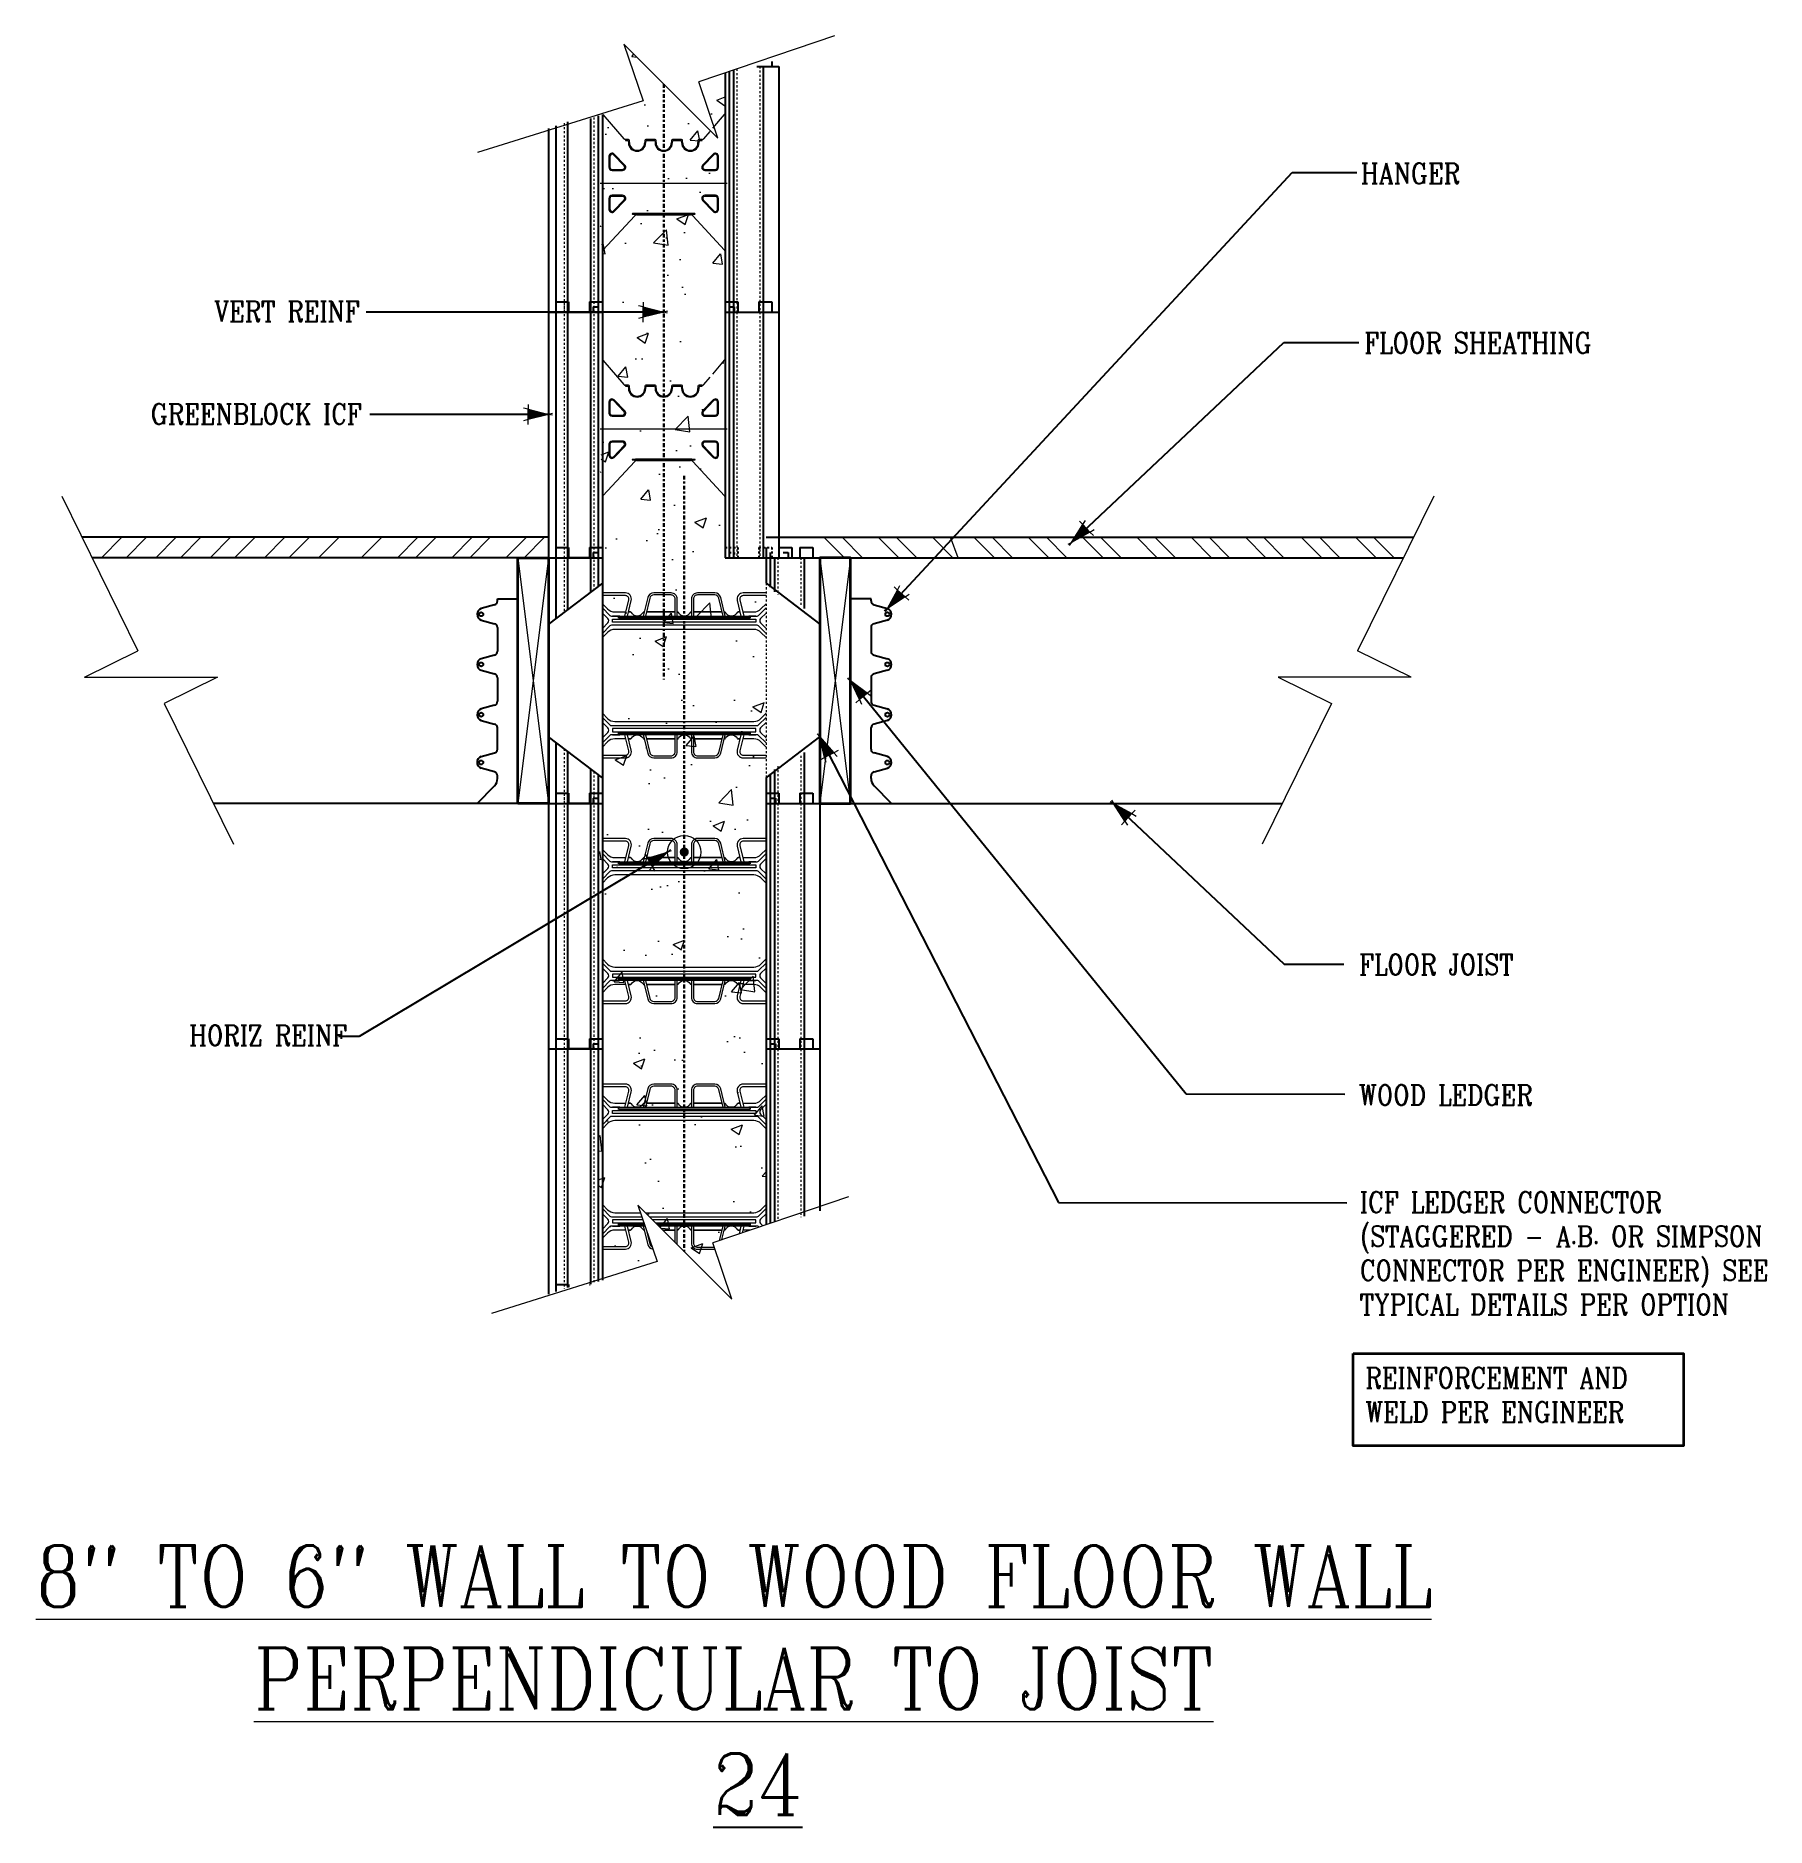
# Model space of a CAD drawing. Header units: inches. Extents: x -184 to -99.5, y 251.3 to 338.8.
import ezdxf

# ---------------------------------------------------------------- set-up
doc = ezdxf.new("R2010")
doc.units = ezdxf.units.IN
doc.header["$MEASUREMENT"] = 0
for name, pattern in [('CENTER', [2, 1.25, -0.25, 0.25, -0.25]), ('DASHED2', [0.375, 0.25, -0.125]), ('HIDDEN', [0.375, 0.25, -0.125])]:
    doc.linetypes.add(name, pattern=pattern)
doc.layers.get('Defpoints').update_dxf_attribs({"color": 252})
for name, color, linetype, lineweight in [('A2 Hatch', 8, 'Continuous', 9), ('A4 medium', 7, 'Continuous', 35), ('DETAILS', 7, 'Continuous', 13), ('DIM', 3, 'Continuous', 13), ('REBAR', 2, 'CENTER', 30)]:
    doc.layers.add(name, color=color, linetype=linetype, lineweight=lineweight)
doc.styles.add('ARCTEXT', font='arctext.shx', dxfattribs={"width": 0.85})
doc.styles.add('RomanC', font='romanc.shx', dxfattribs={"width": 0.85, "height": 5})
doc.dimstyles.new('ARCTEXT1-4', dxfattribs={"dimtxt": 4, "dimasz": 2, "dimexe": 2, "dimexo": 2, "dimgap": 2, "dimtad": 1, "dimdec": 4, "dimzin": 3, "dimdsep": 46, "dimlunit": 4, "dimtxsty": 'ARCTEXT', "dimblk": 'ARCHTICK', "dimcen": 2, "dimaunit": 1, "dimadec": 0, "dimazin": 0, "dimtfac": 1, "dimtdec": 4, "dimtmove": 2, "dimatfit": 3, "dimldrblk": 'arrow', "dimfxl": 0, "dimtolj": 1, "dimtzin": 0, "dimarcsym": 0})

msp = doc.modelspace()

# ---------------------------------------------------------------- texts
at = {"layer": 'Defpoints', "insert": (-148.719, 254.884), "char_height": 3, "width": 90.08, "attachment_point": 2, "style": 'RomanC'}
msp.add_mtext('{\\L24}\\P            ', dxfattribs=at)
at = {"layer": 'DIM', "color": 3, "char_height": 1, "style": 'RomanC'}
for s, insert, width, attachment_point in [('HANGER', (-119.255, 332.581), 22.68955, 1), ('VERT REINF ', (-168.174, 325.847), 22.68955, 3), ('FLOOR SHEATHING ', (-119.089, 324.306), 22.68955, 1), ('GREENBLOCK ICF ', (-168.07, 320.828), 22.68955, 3), ('FLOOR JOIST ', (-119.342, 293.929), 22.68955, 1), ('HORIZ REINF ', (-168.786, 290.47), 22.68955, 3), ('WOOD LEDGER', (-119.349, 287.559), 22.68955, 1), ('ICF LEDGER CONNECTOR\\P(STAGGERED - A.B. OR SIMPSON CONNECTOR PER ENGINEER) SEE TYPICAL DETAILS PER OPTION', (-119.305, 282.322), 22.68955, 1), ('REINFORCEMENT AND WELD PER ENGINEER', (-119.038, 273.737), 15.71499, 1)]:
    msp.add_mtext(s, dxfattribs=dict(at, insert=insert, width=width, attachment_point=attachment_point))
at = {"layer": 'DIM', "insert": (-149.894, 265.05), "char_height": 3, "width": 90.08, "attachment_point": 2, "style": 'RomanC'}
msp.add_mtext('{\\L8" TO 6" WALL TO WOOD FLOOR WALL PERPENDICULAR TO JOIST}', dxfattribs=at)

# ---------------------------------------------------------------- blocks, each defined once
blk = doc.blocks.new('_ArchTick')
at = {"color": 0, "linetype": 'ByBlock', "const_width": 0.15}
blk.add_lwpolyline([(-0.5, -0.5), (0.5, 0.5)], dxfattribs=at)
blk = doc.blocks.new('arrow')
at = {"layer": 'DIM'}
blk.add_hatch(color=253, dxfattribs=at).paths.add_polyline_path([(-2, 0.5), (-2, -0.5), (0, 0)])
at = {"layer": 'DIM', "lineweight": 9}
for points in [[(-2, 0.98), (-2, 0.5), (-2.47, 0.62)], [(0.37, 0.09), (0, 0)], [(0.37, -0.09), (0, 0)], [(-2, -0.98), (-2, -0.5), (-2.47, -0.62)]]:
    blk.add_lwpolyline(points, dxfattribs=at)
at = {"layer": 'DIM', "lineweight": 15}
blk.add_lwpolyline([(0, 0), (-2, -0.5), (-2, 0.5), (0, 0)], dxfattribs=at)

# ---------------------------------------------------------------- hatches: boundary and pattern name
at = {"layer": 'A2 Hatch', "ltscale": 0.15}
h = msp.add_hatch(dxfattribs=at)
h.set_pattern_fill('AR-CONC', color=256, scale=0.8, style=0)
h.set_pattern_definition([(50, (-3238.1794, 751.718), (5.7380815, -0.502017), [0.6, -6.6]), (355, (-3238.1794, 751.718), (-1.110011, 6.017537), [0.48, -5.28]), (100.45145, (-3237.701, 751.6764), (4.628071, 5.51552), [0.509922, -5.609137]), (46.1842, (-3238.1794, 753.318), (8.537928, -1.324152), [0.9, -9.9]), (96.63564, (-3237.468, 753.208), (7.477296, 7.792949), [0.764882, -8.413704]), (351.1842, (-3238.179, 753.318), (7.477296, 7.79295), [0.72, -7.92]), (21, (-3237.3794, 752.918), (4.7752564, -3.220951), [0.6, -6.6]), (326, (-3237.3794, 752.918), (1.946523, 5.8012), [0.48, -5.28]), (71.45144, (-3236.9815, 752.65), (6.721779, 2.580249), [0.509922, -5.609137]), (37.5, (-3238.1794, 751.7182), (0.0972788, 2.6631508), [0, -5.216, 0, -5.36, 0, -5.3]), (7.5, (-3238.1794, 751.7182), (2.1045563, 3.1552937), [0, -3.056, 0, -5.096, 0, -2.02]), (327.5, (-3239.9634, 751.7182), (4.2705795, -0.180439), [0, -2, 0, -6.24, 0, -8.28]), (317.5, (-3240.7634, 751.718), (4.6654894, 0.80084), [0, -2.6, 0, -4.144, 0, -5.88])])
h.paths.add_polyline_path([(-154.324, 335.631), (-156.31, 334.958), (-156.51, 277.942), (-153.64, 278.915), (-154.576, 281.675), (-149.98, 277.079), (-150.916, 279.839), (-148.31, 280.723), (-148.314, 313.305), (-150.314, 313.305), (-150.314, 336.991), (-151.6, 336.555), (-150.664, 333.795), (-155.26, 338.391)])
h = msp.add_hatch(color=256, dxfattribs=at)
edge = h.paths.add_edge_path()
edge.add_arc((-152.31, 298.924), 0.224, 0, 360)

# ---------------------------------------------------------------- linework, layer by layer
at = {"color": 1}
for p, q in [((-150.314, 336.991), (-150.314, 325.305)), ((-150.114, 337.059), (-150.114, 325.305)), ((-149.899, 337.132), (-149.899, 325.305)), ((-148.765, 337.305), (-147.689, 337.305)), ((-148.664, 337.339), (-148.664, 337.305)), ((-148.454, 337.305), (-148.454, 325.305)), ((-148.039, 337.551), (-148.039, 337.305)), ((-147.689, 337.305), (-147.689, 325.305)), ((-158.585, 334.398), (-158.585, 325.305)), ((-158.01, 334.593), (-158.01, 325.305)), ((-156.885, 334.763), (-156.885, 325.305)), ((-156.51, 334.89), (-156.51, 325.305)), ((-156.31, 334.958), (-156.31, 325.305)), ((-158.935, 334.279), (-158.935, 325.305)), ((-158.585, 325.805), (-157.96, 325.805)), ((-158.585, 325.805), (-158.585, 313.305)), ((-158.01, 325.805), (-158.01, 313.305)), ((-157.96, 325.805), (-157.96, 325.305)), ((-156.935, 325.805), (-156.935, 325.305)), ((-156.935, 325.805), (-156.31, 325.805)), ((-156.885, 325.805), (-156.885, 313.305)), ((-156.31, 325.805), (-156.31, 325.305)), ((-156.31, 325.805), (-156.31, 313.305)), ((-150.314, 325.805), (-150.314, 325.305)), ((-150.314, 325.805), (-150.314, 313.305)), ((-150.314, 325.805), (-149.689, 325.805)), ((-149.689, 325.805), (-149.689, 325.305)), ((-148.664, 325.805), (-148.664, 325.305)), ((-148.664, 325.805), (-148.039, 325.805)), ((-148.039, 325.805), (-148.039, 325.305)), ((-158.935, 325.305), (-156.31, 325.305)), ((-158.935, 325.305), (-158.935, 313.305)), ((-158.935, 325.305), (-156.76, 325.305)), ((-156.885, 325.305), (-158.01, 325.305)), ((-156.76, 325.555), (-156.76, 325.305)), ((-156.76, 325.555), (-156.51, 325.555)), ((-156.51, 325.555), (-156.51, 313.305)), ((-156.51, 325.305), (-156.31, 325.305)), ((-150.314, 325.305), (-147.689, 325.305)), ((-150.314, 325.305), (-150.114, 325.305)), ((-150.114, 325.555), (-150.114, 313.305)), ((-150.114, 325.555), (-149.864, 325.555)), ((-149.899, 325.305), (-147.689, 325.305)), ((-149.899, 325.305), (-149.899, 313.305)), ((-149.864, 325.555), (-149.864, 325.305)), ((-148.454, 325.305), (-148.454, 313.305)), ((-147.689, 325.305), (-147.689, 313.305)), ((-158.585, 313.805), (-157.96, 313.805)), ((-158.585, 313.805), (-158.585, 310.326)), ((-158.01, 313.805), (-158.01, 310.764)), ((-157.96, 313.805), (-157.96, 313.305)), ((-156.935, 313.805), (-156.935, 313.305)), ((-156.935, 313.805), (-156.31, 313.805)), ((-156.885, 313.805), (-156.885, 311.621)), ((-156.76, 313.555), (-156.76, 313.305)), ((-156.76, 313.555), (-156.51, 313.555)), ((-156.51, 313.555), (-156.51, 311.907)), ((-156.31, 313.805), (-156.31, 301.305)), ((-156.31, 313.805), (-156.31, 313.305)), ((-150.314, 313.805), (-150.314, 313.305)), ((-148.31, 313.805), (-148.31, 312.059)), ((-148.11, 313.555), (-148.11, 311.859)), ((-147.685, 313.805), (-147.06, 313.805)), ((-147.485, 313.555), (-147.235, 313.555)), ((-147.235, 313.555), (-147.235, 313.305)), ((-147.06, 313.805), (-147.06, 313.305)), ((-146.66, 313.805), (-146.66, 313.305)), ((-146.66, 313.805), (-146.035, 313.805)), ((-146.035, 313.805), (-146.035, 313.305)), ((-158.935, 313.305), (-158.935, 301.305)), ((-158.935, 313.305), (-156.76, 313.305)), ((-158.935, 313.305), (-156.31, 313.305)), ((-156.885, 313.305), (-158.01, 313.305)), ((-156.51, 313.305), (-156.31, 313.305)), ((-150.314, 313.305), (-147.689, 313.305)), ((-147.895, 313.305), (-145.685, 313.305)), ((-147.895, 313.305), (-147.895, 311.644)), ((-147.685, 313.305), (-147.485, 313.305)), ((-146.45, 313.305), (-146.45, 310.824)), ((-145.685, 313.305), (-145.685, 301.305)), ((-156.31, 312.059), (-158.935, 310.059)), ((-148.31, 312.059), (-145.685, 310.059)), ((-156.31, 302.55), (-158.935, 304.55)), ((-158.585, 304.284), (-158.585, 301.305)), ((-158.01, 303.845), (-158.01, 301.305)), ((-148.31, 302.55), (-145.685, 304.55)), ((-146.45, 303.785), (-146.45, 301.305)), ((-156.885, 302.988), (-156.885, 301.305)), ((-147.895, 302.965), (-147.895, 301.305)), ((-156.51, 302.703), (-156.51, 301.305)), ((-148.31, 302.55), (-148.31, 301.305)), ((-148.11, 302.75), (-148.11, 301.305)), ((-158.935, 301.305), (-156.31, 301.305)), ((-158.935, 301.305), (-158.935, 289.305)), ((-158.935, 301.305), (-156.76, 301.305)), ((-158.585, 301.805), (-157.96, 301.805)), ((-158.585, 301.805), (-158.585, 289.305)), ((-158.01, 301.805), (-158.01, 289.305)), ((-156.885, 301.305), (-158.01, 301.305)), ((-157.96, 301.805), (-157.96, 301.305)), ((-156.935, 301.805), (-156.935, 301.305)), ((-156.935, 301.805), (-156.31, 301.805)), ((-156.885, 301.805), (-156.885, 289.305)), ((-156.76, 301.555), (-156.76, 301.305)), ((-156.76, 301.555), (-156.51, 301.555)), ((-156.51, 301.555), (-156.51, 289.305)), ((-156.51, 301.305), (-156.31, 301.305)), ((-156.31, 301.805), (-156.31, 289.305)), ((-148.31, 301.805), (-148.31, 289.305)), ((-148.31, 301.805), (-147.685, 301.805)), ((-148.31, 301.305), (-145.685, 301.305)), ((-148.31, 301.305), (-148.11, 301.305)), ((-148.11, 301.555), (-148.11, 289.305)), ((-148.11, 301.555), (-147.86, 301.555)), ((-147.895, 301.305), (-145.685, 301.305)), ((-147.895, 301.305), (-147.895, 289.305)), ((-147.86, 301.555), (-147.86, 301.305)), ((-147.685, 301.805), (-147.685, 301.305)), ((-146.66, 301.805), (-146.66, 301.305)), ((-146.66, 301.805), (-146.035, 301.805)), ((-146.45, 301.305), (-146.45, 289.305)), ((-146.035, 301.805), (-146.035, 301.305)), ((-145.685, 301.305), (-145.685, 289.305)), ((-158.585, 289.805), (-157.96, 289.805)), ((-158.585, 289.805), (-158.585, 277.45)), ((-158.01, 289.805), (-158.01, 277.645)), ((-157.96, 289.805), (-157.96, 289.305)), ((-156.935, 289.805), (-156.935, 289.305)), ((-156.935, 289.805), (-156.31, 289.805)), ((-156.885, 289.805), (-156.885, 277.815)), ((-156.31, 289.805), (-156.31, 278.01)), ((-148.31, 289.805), (-148.31, 280.723)), ((-148.31, 289.805), (-147.685, 289.805)), ((-147.685, 289.805), (-147.685, 289.305)), ((-146.66, 289.805), (-146.66, 289.305)), ((-146.66, 289.805), (-146.035, 289.805)), ((-146.035, 289.805), (-146.035, 289.305)), ((-158.935, 289.305), (-156.31, 289.305)), ((-158.935, 289.305), (-158.935, 277.331)), ((-158.935, 289.305), (-156.76, 289.305)), ((-156.885, 289.305), (-158.01, 289.305)), ((-156.76, 289.555), (-156.76, 289.305)), ((-156.76, 289.555), (-156.51, 289.555)), ((-156.51, 289.555), (-156.51, 277.942)), ((-156.51, 289.305), (-156.31, 289.305)), ((-148.31, 289.305), (-145.685, 289.305)), ((-148.31, 289.305), (-148.11, 289.305)), ((-148.11, 289.555), (-148.11, 280.791)), ((-148.11, 289.555), (-147.86, 289.555)), ((-147.895, 289.305), (-145.685, 289.305)), ((-147.895, 289.305), (-147.895, 280.864)), ((-147.86, 289.555), (-147.86, 289.305)), ((-146.45, 289.305), (-146.45, 281.142)), ((-145.685, 289.305), (-145.685, 281.401)), ((-158.585, 277.805), (-157.96, 277.805)), ((-157.96, 277.805), (-157.96, 277.662)), ((-156.935, 277.805), (-156.935, 277.798)), ((-156.935, 277.805), (-156.914, 277.805))]:
    msp.add_line(p, q, dxfattribs=at)
at = {"color": 1, "linetype": 'HIDDEN', "ltscale": 0.02}
for p, q in [((-158.585, 325.805), (-157.96, 325.805)), ((-158.585, 325.805), (-158.585, 325.305)), ((-157.96, 325.805), (-157.96, 325.305)), ((-156.935, 325.805), (-156.935, 325.305)), ((-156.935, 325.805), (-156.31, 325.805)), ((-150.314, 325.805), (-149.689, 325.805)), ((-149.689, 325.805), (-149.689, 325.305)), ((-148.664, 325.805), (-148.664, 325.305)), ((-148.664, 325.805), (-148.039, 325.805)), ((-148.039, 325.805), (-148.039, 325.305)), ((-150.114, 325.555), (-150.114, 325.305)), ((-150.114, 325.555), (-149.864, 325.555)), ((-149.864, 325.555), (-149.864, 325.305)), ((-158.585, 313.805), (-157.96, 313.805)), ((-158.585, 313.805), (-158.585, 313.305)), ((-157.96, 313.805), (-157.96, 313.305)), ((-156.935, 313.805), (-156.935, 313.305)), ((-156.935, 313.805), (-156.31, 313.805)), ((-150.314, 313.805), (-149.689, 313.805)), ((-150.114, 313.555), (-150.114, 313.305)), ((-150.114, 313.555), (-149.864, 313.555)), ((-149.864, 313.555), (-149.864, 313.305)), ((-149.689, 313.805), (-149.689, 313.305)), ((-148.664, 313.805), (-148.664, 313.305)), ((-148.664, 313.805), (-148.039, 313.805)), ((-148.039, 313.805), (-148.039, 313.305)), ((-158.585, 301.805), (-157.96, 301.805)), ((-157.96, 301.805), (-157.96, 301.305)), ((-156.935, 301.805), (-156.935, 301.305)), ((-156.935, 301.805), (-156.31, 301.805)), ((-148.31, 301.805), (-147.685, 301.805)), ((-147.685, 301.805), (-147.685, 301.305)), ((-146.66, 301.805), (-146.66, 301.305)), ((-146.66, 301.805), (-146.035, 301.805)), ((-146.035, 301.805), (-146.035, 301.305)), ((-158.585, 289.805), (-157.96, 289.805)), ((-157.96, 289.805), (-157.96, 289.305)), ((-156.935, 289.805), (-156.935, 289.305)), ((-156.935, 289.805), (-156.31, 289.805)), ((-148.31, 289.805), (-147.685, 289.805)), ((-147.685, 289.805), (-147.685, 289.305)), ((-146.66, 289.805), (-146.66, 289.305)), ((-146.66, 289.805), (-146.035, 289.805)), ((-146.035, 289.805), (-146.035, 289.305)), ((-158.585, 277.805), (-157.96, 277.805)), ((-157.96, 277.805), (-157.96, 277.662)), ((-156.935, 277.805), (-156.935, 277.798)), ((-156.935, 277.805), (-156.914, 277.805))]:
    msp.add_line(p, q, dxfattribs=at)
at = {"ltscale": 0.15}
for p, q in [((-157.96, 325.305), (-156.935, 325.305)), ((-158.935, 314.305), (-181.735, 314.305)), ((-148.314, 314.305), (-116.675, 314.305)), ((-158.935, 313.305), (-181.241, 313.305)), ((-157.96, 313.305), (-156.935, 313.305)), ((-145.685, 313.305), (-117.168, 313.305)), ((-161.582, 311.002), (-162.237, 310.824)), ((-161.582, 311.002), (-162.237, 310.824)), ((-161.434, 311.195), (-161.434, 311.295)), ((-161.434, 311.295), (-160.435, 311.295)), ((-143.186, 311.295), (-144.185, 311.295)), ((-143.186, 311.195), (-143.186, 311.295)), ((-143.039, 311.002), (-142.384, 310.824)), ((-143.039, 311.002), (-142.384, 310.824)), ((-162.237, 310.26), (-161.582, 310.082)), ((-162.237, 310.26), (-161.582, 310.082)), ((-161.434, 309.889), (-161.434, 308.742)), ((-143.186, 309.889), (-143.186, 308.742)), ((-142.384, 310.26), (-143.039, 310.082)), ((-142.384, 310.26), (-143.039, 310.082)), ((-161.582, 308.549), (-162.237, 308.371)), ((-161.582, 308.549), (-162.237, 308.371)), ((-143.039, 308.549), (-142.384, 308.371)), ((-143.039, 308.549), (-142.384, 308.371)), ((-162.237, 307.807), (-161.582, 307.629)), ((-162.237, 307.807), (-161.582, 307.629)), ((-161.434, 307.436), (-161.434, 306.289)), ((-143.186, 307.436), (-143.186, 306.289)), ((-142.384, 307.807), (-143.039, 307.629)), ((-142.384, 307.807), (-143.039, 307.629)), ((-161.434, 306.429), (-161.434, 306.289)), ((-161.434, 306.429), (-161.434, 306.289)), ((-143.186, 306.429), (-143.186, 306.289)), ((-143.186, 306.429), (-143.186, 306.289)), ((-161.582, 306.096), (-162.237, 305.918)), ((-161.582, 306.096), (-162.237, 305.918)), ((-143.039, 306.096), (-142.384, 305.918)), ((-143.039, 306.096), (-142.384, 305.918)), ((-162.237, 305.354), (-161.582, 305.176)), ((-162.237, 305.354), (-161.582, 305.176)), ((-161.435, 303.958), (-161.435, 305.004)), ((-161.435, 303.958), (-161.435, 305.004)), ((-143.185, 303.958), (-143.185, 305.004)), ((-143.185, 303.958), (-143.185, 305.004)), ((-142.384, 305.354), (-143.039, 305.176)), ((-142.384, 305.354), (-143.039, 305.176)), ((-162.238, 303.587), (-161.583, 303.765)), ((-162.238, 303.587), (-161.583, 303.765)), ((-142.383, 303.587), (-143.038, 303.765)), ((-142.383, 303.587), (-143.038, 303.765)), ((-161.583, 302.845), (-162.238, 303.023)), ((-161.583, 302.845), (-162.238, 303.023)), ((-143.038, 302.845), (-142.383, 303.023)), ((-143.038, 302.845), (-142.383, 303.023)), ((-162.435, 301.305), (-161.582, 302.158)), ((-162.435, 301.305), (-161.582, 302.158)), ((-161.435, 302.512), (-161.435, 302.652)), ((-161.435, 302.512), (-161.435, 302.652)), ((-143.185, 302.512), (-143.185, 302.652)), ((-143.185, 302.512), (-143.185, 302.652)), ((-142.185, 301.305), (-143.039, 302.158)), ((-142.185, 301.305), (-143.039, 302.158)), ((-160.435, 301.305), (-175.319, 301.305)), ((-157.96, 301.305), (-156.935, 301.305)), ((-144.185, 301.305), (-123.09, 301.305)), ((-157.96, 289.305), (-156.935, 289.305))]:
    msp.add_line(p, q, dxfattribs=at)
for centre in [(-162.234, 310.544), (-142.386, 310.544), (-142.386, 310.544), (-162.234, 308.092), (-162.234, 308.092), (-142.386, 308.092), (-142.386, 308.092), (-162.234, 305.639), (-162.234, 305.639), (-142.386, 305.639), (-142.386, 305.639), (-162.235, 303.302), (-162.235, 303.302), (-142.385, 303.302), (-142.385, 303.302)]:
    msp.add_circle(centre, 0.1, dxfattribs=at)
for centre, radius, start, end in [((-162.134, 310.542), 0.3, 110, 250), ((-161.634, 311.195), 0.2, 285.20012, 0), ((-161.634, 311.195), 0.2, 285.20012, 0), ((-142.986, 311.195), 0.2, 180, 254.79988), ((-142.986, 311.195), 0.2, 180, 254.79988), ((-142.486, 310.542), 0.3, 290, 70), ((-142.486, 310.542), 0.3, 290, 70), ((-161.634, 309.889), 0.2, 0, 74.79626), ((-161.634, 309.889), 0.2, 0, 74.79626), ((-142.986, 309.889), 0.2, 105.20374, 180), ((-142.986, 309.889), 0.2, 105.20374, 180), ((-162.134, 308.089), 0.3, 110, 250), ((-162.134, 308.089), 0.3, 110, 250), ((-161.634, 308.742), 0.2, 285.20012, 0), ((-161.634, 308.742), 0.2, 285.20012, 0), ((-142.986, 308.742), 0.2, 180, 254.79988), ((-142.986, 308.742), 0.2, 180, 254.79988), ((-142.486, 308.089), 0.3, 290, 70), ((-142.486, 308.089), 0.3, 290, 70), ((-161.634, 307.436), 0.2, 0, 74.79626), ((-161.634, 307.436), 0.2, 0, 74.79626), ((-142.986, 307.436), 0.2, 105.20374, 180), ((-142.986, 307.436), 0.2, 105.20374, 180), ((-162.134, 305.636), 0.3, 110, 250), ((-162.134, 305.636), 0.3, 110, 250), ((-161.634, 306.289), 0.2, 285.20012, 0), ((-161.634, 306.289), 0.2, 285.20012, 0), ((-142.986, 306.289), 0.2, 180, 254.79988), ((-142.986, 306.289), 0.2, 180, 254.79988), ((-142.486, 305.636), 0.3, 290, 70), ((-142.486, 305.636), 0.3, 290, 70), ((-161.634, 304.983), 0.2, 5.89711, 74.79626), ((-161.634, 304.983), 0.2, 5.89711, 74.79626), ((-142.986, 304.983), 0.2, 105.20374, 174.10289), ((-142.986, 304.983), 0.2, 105.20374, 174.10289), ((-161.635, 303.958), 0.2, 285.20374, 0), ((-161.635, 303.958), 0.2, 285.20374, 0), ((-142.985, 303.958), 0.2, 180, 254.79626), ((-142.985, 303.958), 0.2, 180, 254.79626), ((-162.135, 303.305), 0.3, 110, 250), ((-162.135, 303.305), 0.3, 110, 250), ((-161.635, 302.652), 0.2, 360, 74.79988), ((-161.635, 302.652), 0.2, 360, 74.79988), ((-142.985, 302.652), 0.2, 105.20012, 180), ((-142.985, 302.652), 0.2, 105.20012, 180), ((-142.485, 303.305), 0.3, 290, 70), ((-142.485, 303.305), 0.3, 290, 70), ((-161.935, 302.512), 0.5, 315, 0), ((-161.935, 302.512), 0.5, 315, 0), ((-142.685, 302.512), 0.5, 180, 225), ((-142.685, 302.512), 0.5, 180, 225)]:
    msp.add_arc(centre, radius, start, end, dxfattribs=at)
at = {"layer": 'A2 Hatch', "linetype": 'DASHED2', "ltscale": 0.15}
for p, q in [((-149.739, 337.186), (-149.739, 325.305)), ((-148.614, 337.305), (-148.614, 325.305)), ((-158.17, 334.539), (-158.17, 325.305)), ((-156.725, 334.817), (-156.725, 325.305)), ((-158.17, 325.805), (-158.17, 313.305)), ((-156.725, 325.805), (-156.725, 313.305)), ((-149.739, 325.305), (-149.739, 313.305)), ((-148.614, 325.305), (-148.614, 313.305)), ((-158.17, 313.805), (-158.17, 310.642)), ((-156.725, 313.805), (-156.725, 311.743)), ((-147.735, 313.305), (-147.735, 311.484)), ((-146.61, 313.305), (-146.61, 310.984)), ((-148.31, 312.059), (-148.31, 302.55)), ((-158.17, 303.967), (-158.17, 301.305)), ((-156.725, 302.866), (-156.725, 301.305)), ((-147.735, 303.125), (-147.735, 301.305)), ((-146.61, 303.625), (-146.61, 301.305)), ((-158.17, 301.805), (-158.17, 289.305)), ((-156.725, 301.805), (-156.725, 289.305)), ((-147.735, 301.305), (-147.735, 289.305)), ((-146.61, 301.305), (-146.61, 289.305)), ((-158.17, 289.805), (-158.17, 277.591)), ((-156.725, 289.805), (-156.725, 277.869)), ((-147.735, 289.305), (-147.735, 280.918)), ((-146.61, 289.305), (-146.61, 281.087))]:
    msp.add_line(p, q, dxfattribs=at)
at = {"layer": 'A2 Hatch', "ltscale": 0.15}
for p, q in [((-180.781, 313.305), (-179.781, 314.305)), ((-179.581, 313.305), (-178.581, 314.305)), ((-178.13, 313.305), (-177.13, 314.305)), ((-176.93, 313.305), (-175.93, 314.305)), ((-175.478, 313.305), (-174.478, 314.305)), ((-174.278, 313.305), (-173.278, 314.305)), ((-172.826, 313.305), (-171.826, 314.305)), ((-171.626, 313.305), (-170.626, 314.305)), ((-170.175, 313.305), (-169.175, 314.305)), ((-168.091, 313.305), (-167.091, 314.305)), ((-166.323, 313.305), (-165.323, 314.305)), ((-165.439, 313.305), (-164.439, 314.305)), ((-163.671, 313.305), (-162.671, 314.305)), ((-162.787, 313.305), (-161.787, 314.305)), ((-161.02, 313.305), (-160.02, 314.305)), ((-160.136, 313.305), (-159.136, 314.305)), ((-144.485, 313.305), (-145.485, 314.305)), ((-143.601, 313.305), (-144.601, 314.305)), ((-141.833, 313.305), (-142.833, 314.305)), ((-140.949, 313.305), (-141.949, 314.305)), ((-139.181, 313.305), (-140.181, 314.305)), ((-138.922, 313.305), (-139.297, 314.305)), ((-137.155, 313.305), (-138.155, 314.305)), ((-136.271, 313.305), (-137.271, 314.305)), ((-134.503, 313.305), (-135.503, 314.305)), ((-133.619, 313.305), (-134.619, 314.305)), ((-131.851, 313.305), (-132.851, 314.305)), ((-130.967, 313.305), (-131.967, 314.305)), ((-129.2, 313.305), (-130.2, 314.305)), ((-128.316, 313.305), (-129.316, 314.305)), ((-126.548, 313.305), (-127.548, 314.305)), ((-125.664, 313.305), (-126.664, 314.305)), ((-123.896, 313.305), (-124.896, 314.305)), ((-123.013, 313.305), (-124.013, 314.305)), ((-121.163, 313.305), (-122.163, 314.305)), ((-120.28, 313.305), (-121.28, 314.305)), ((-118.512, 313.305), (-119.512, 314.305)), ((-117.628, 313.305), (-118.628, 314.305)), ((-158.935, 313.305), (-160.435, 301.305)), ((-160.435, 313.305), (-158.935, 301.305)), ((-145.685, 313.305), (-144.185, 301.305)), ((-144.185, 313.305), (-145.685, 301.305))]:
    msp.add_line(p, q, dxfattribs=at)
msp.add_circle((-152.31, 298.924), 0.816, dxfattribs=at)
at = {"layer": 'A4 medium', "ltscale": 0.15}
for points in [[(-160.435, 301.305), (-160.435, 313.305), (-158.935, 313.305), (-158.935, 301.305)], [(-144.185, 301.305), (-144.185, 313.305), (-145.685, 313.305), (-145.685, 301.305)], [(-119.636, 274.423), (-103.492, 274.423), (-103.492, 269.921), (-119.636, 269.921)]]:
    msp.add_lwpolyline(points, close=True, dxfattribs=at)
at = {"layer": 'DETAILS', "color": 6, "lineweight": 20}
for p, q in [((-156.314, 334.956), (-156.314, 328.269)), ((-156.287, 334.961), (-155.269, 333.771)), ((-150.917, 334.289), (-150.342, 334.961)), ((-150.314, 328.269), (-150.314, 335.03)), ((-155.197, 333.74), (-155.189, 333.74)), ((-155.039, 333.74), (-155.197, 333.74)), ((-155.189, 333.74), (-155.189, 333.69)), ((-155.189, 333.69), (-155.089, 333.69)), ((-155.039, 333.64), (-155.039, 333.585)), ((-154.989, 333.585), (-154.989, 333.69)), ((-154.239, 333.69), (-154.239, 333.585)), ((-153.739, 333.74), (-154.189, 333.74)), ((-154.189, 333.585), (-154.189, 333.64)), ((-154.139, 333.69), (-153.789, 333.69)), ((-153.739, 333.64), (-153.739, 333.585)), ((-153.689, 333.585), (-153.689, 333.69)), ((-152.939, 333.69), (-152.939, 333.585)), ((-152.439, 333.74), (-152.889, 333.74)), ((-152.889, 333.585), (-152.889, 333.64)), ((-152.839, 333.69), (-152.489, 333.69)), ((-152.439, 333.64), (-152.439, 333.585)), ((-152.389, 333.585), (-152.389, 333.69)), ((-151.639, 333.69), (-151.639, 333.585)), ((-151.432, 333.74), (-151.589, 333.74)), ((-151.589, 333.585), (-151.589, 333.64)), ((-151.539, 333.69), (-151.439, 333.69)), ((-151.439, 333.69), (-151.439, 333.74)), ((-151.439, 333.74), (-151.432, 333.74)), ((-151.36, 333.771), (-151.05, 334.133)), ((-155.989, 332.921), (-155.989, 332.38)), ((-155.939, 332.921), (-155.939, 332.38)), ((-155.248, 332.449), (-155.767, 332.99)), ((-155.212, 332.484), (-155.731, 333.025)), ((-150.898, 333.025), (-151.417, 332.484)), ((-150.862, 332.99), (-151.381, 332.449)), ((-150.689, 332.38), (-150.689, 332.921)), ((-150.639, 332.38), (-150.639, 332.921)), ((-155.839, 332.28), (-155.32, 332.28)), ((-155.839, 332.23), (-155.32, 332.23)), ((-151.309, 332.28), (-150.789, 332.28)), ((-151.309, 332.23), (-150.789, 332.23)), ((-156.414, 331.61), (-150.214, 331.61)), ((-155.989, 330.86), (-155.989, 330.319)), ((-155.939, 330.86), (-155.939, 330.319)), ((-155.32, 331.01), (-155.839, 331.01)), ((-155.32, 330.96), (-155.839, 330.96)), ((-150.789, 331.01), (-151.309, 331.01)), ((-150.789, 330.96), (-151.309, 330.96)), ((-150.689, 330.319), (-150.689, 330.86)), ((-150.639, 330.319), (-150.639, 330.86)), ((-156.285, 328.339), (-154.733, 330.016)), ((-155.767, 330.25), (-155.248, 330.791)), ((-155.731, 330.215), (-155.212, 330.756)), ((-154.685, 330.13), (-154.841, 330.115)), ((-154.841, 330.095), (-154.685, 330.08)), ((-153.314, 330.13), (-154.685, 330.13)), ((-154.685, 330.08), (-153.314, 330.08)), ((-154.627, 330.06), (-153.314, 330.06)), ((-151.944, 330.13), (-153.314, 330.13)), ((-153.314, 330.08), (-151.944, 330.08)), ((-153.314, 330.06), (-152.002, 330.06)), ((-151.788, 330.115), (-151.944, 330.13)), ((-151.944, 330.08), (-151.788, 330.095)), ((-151.896, 330.016), (-150.344, 328.339)), ((-151.417, 330.756), (-150.898, 330.215)), ((-151.381, 330.791), (-150.862, 330.25)), ((-156.314, 323.037), (-156.314, 323.02)), ((-156.314, 323.02), (-156.314, 316.258)), ((-156.287, 322.951), (-155.269, 321.761)), ((-150.917, 322.279), (-150.342, 322.951)), ((-150.314, 316.258), (-150.314, 323.02)), ((-151.36, 321.761), (-151.05, 322.123)), ((-155.197, 321.73), (-155.189, 321.73)), ((-155.039, 321.73), (-155.197, 321.73)), ((-155.189, 321.73), (-155.189, 321.68)), ((-155.189, 321.68), (-155.089, 321.68)), ((-155.039, 321.63), (-155.039, 321.575)), ((-154.989, 321.575), (-154.989, 321.68)), ((-154.239, 321.68), (-154.239, 321.575)), ((-153.739, 321.73), (-154.189, 321.73)), ((-154.189, 321.575), (-154.189, 321.63)), ((-154.139, 321.68), (-153.789, 321.68)), ((-153.739, 321.63), (-153.739, 321.575)), ((-153.689, 321.575), (-153.689, 321.68)), ((-152.939, 321.68), (-152.939, 321.575)), ((-152.439, 321.73), (-152.889, 321.73)), ((-152.889, 321.575), (-152.889, 321.63)), ((-152.839, 321.68), (-152.489, 321.68)), ((-152.439, 321.63), (-152.439, 321.575)), ((-152.389, 321.575), (-152.389, 321.68)), ((-151.639, 321.68), (-151.639, 321.575)), ((-151.432, 321.73), (-151.589, 321.73)), ((-151.589, 321.575), (-151.589, 321.63)), ((-151.539, 321.68), (-151.439, 321.68)), ((-151.439, 321.68), (-151.439, 321.73)), ((-151.439, 321.73), (-151.432, 321.73)), ((-155.989, 320.911), (-155.989, 320.37)), ((-155.939, 320.911), (-155.939, 320.37)), ((-155.248, 320.439), (-155.767, 320.98)), ((-155.212, 320.474), (-155.731, 321.015)), ((-150.898, 321.015), (-151.417, 320.474)), ((-150.862, 320.98), (-151.381, 320.439)), ((-150.689, 320.37), (-150.689, 320.911)), ((-150.639, 320.37), (-150.639, 320.911)), ((-156.414, 319.6), (-150.214, 319.6)), ((-155.839, 320.27), (-155.32, 320.27)), ((-155.839, 320.22), (-155.32, 320.22)), ((-151.309, 320.27), (-150.789, 320.27)), ((-151.309, 320.22), (-150.789, 320.22)), ((-155.989, 318.85), (-155.989, 318.309)), ((-155.939, 318.85), (-155.939, 318.309)), ((-155.32, 319), (-155.839, 319)), ((-155.32, 318.95), (-155.839, 318.95)), ((-155.767, 318.24), (-155.248, 318.781)), ((-155.731, 318.205), (-155.212, 318.746)), ((-151.417, 318.746), (-150.898, 318.205)), ((-151.381, 318.781), (-150.862, 318.24)), ((-150.789, 319), (-151.309, 319)), ((-150.789, 318.95), (-151.309, 318.95)), ((-150.689, 318.309), (-150.689, 318.85)), ((-150.639, 318.309), (-150.639, 318.85)), ((-156.285, 316.329), (-154.733, 318.006)), ((-154.685, 318.12), (-154.841, 318.105)), ((-154.841, 318.085), (-154.685, 318.07)), ((-153.314, 318.12), (-154.685, 318.12)), ((-154.685, 318.07), (-153.314, 318.07)), ((-154.627, 318.05), (-153.314, 318.05)), ((-151.944, 318.12), (-153.314, 318.12)), ((-153.314, 318.07), (-151.944, 318.07)), ((-153.314, 318.05), (-152.002, 318.05)), ((-151.788, 318.105), (-151.944, 318.12)), ((-151.944, 318.07), (-151.788, 318.085)), ((-151.896, 318.006), (-150.344, 316.329)), ((-152.758, 280.455), (-153.356, 280.455)), ((-153.356, 280.455), (-152.758, 280.455))]:
    msp.add_line(p, q, dxfattribs=at)
for points in [[(-155.081, 310.455), (-154.898, 311.215, 0.485338), (-155.189, 311.585), (-156.31, 311.585)], [(-152.658, 310.455), (-152.658, 311.285, 0.414214), (-152.958, 311.585), (-153.801, 311.585, 0.346495), (-154.092, 311.355), (-154.31, 310.455)], [(-150.311, 310.455), (-150.528, 311.355, 0.346495), (-150.82, 311.585), (-151.662, 311.585, 0.414214), (-151.962, 311.285), (-151.962, 310.455)], [(-148.31, 311.585), (-149.431, 311.585, 0.485338), (-149.723, 311.215), (-149.539, 310.455)], [(-155.461, 310.455), (-155.561, 310.455), (-155.811, 310.455), (-155.215, 310.455), (-155.024, 311.245, 0.485338), (-155.189, 311.455), (-156.31, 311.455)], [(-156.31, 311.054), (-156.057, 310.801, 0.198912), (-155.704, 310.655), (-155.167, 310.655)], [(-156.31, 310.854), (-155.94, 310.484, 0.198912), (-155.869, 310.455), (-152.31, 310.455, -0.279322), (-152.596, 310.628, 0.279322), (-152.64, 310.655)], [(-152.758, 310.455), (-152.758, 311.285, 0.414214), (-152.958, 311.485), (-153.801, 311.485, 0.346495), (-153.995, 311.332), (-154.207, 310.455)], [(-151.98, 310.655, 0.279322), (-152.024, 310.628, -0.279322), (-152.31, 310.455), (-148.751, 310.455, 0.198912), (-148.68, 310.484), (-148.31, 310.854)], [(-150.414, 310.455), (-150.625, 311.332, 0.346495), (-150.82, 311.485), (-151.662, 311.485, 0.414214), (-151.862, 311.285), (-151.862, 310.455)], [(-148.31, 311.455), (-149.431, 311.455, 0.485338), (-149.596, 311.245), (-149.406, 310.455), (-148.81, 310.455), (-149.06, 310.455), (-149.16, 310.455)], [(-149.454, 310.655), (-148.917, 310.655, 0.198912), (-148.563, 310.801), (-148.31, 311.054)], [(-156.31, 309.855), (-156.042, 310.124, 0.414214), (-156.042, 310.336), (-156.31, 310.604)], [(-148.31, 309.605), (-148.68, 309.976, 0.198912), (-148.751, 310.005), (-152.31, 310.005), (-155.869, 310.005, 0.198912), (-155.94, 309.976), (-156.31, 309.605)], [(-154.279, 310.655, 0.279322), (-154.324, 310.628, -0.605918), (-154.895, 310.628, 0.279322), (-154.94, 310.655), (-155.033, 310.655), (-154.94, 310.655)], [(-149.681, 310.655), (-149.588, 310.655), (-149.681, 310.655, 0.279322), (-149.725, 310.628, -0.605918), (-150.297, 310.628, 0.279322), (-150.341, 310.655)], [(-148.31, 310.604), (-148.578, 310.336, 0.414214), (-148.578, 310.124), (-148.31, 309.855)], [(-148.31, 309.405), (-148.563, 309.658, 0.198912), (-148.917, 309.805), (-152.31, 309.805), (-155.704, 309.805, 0.198912), (-156.057, 309.658), (-156.31, 309.405)], [(-156.31, 305.704), (-156.057, 305.451, 0.198912), (-155.704, 305.305), (-152.31, 305.305), (-148.917, 305.305, 0.198912), (-148.563, 305.451), (-148.31, 305.704)], [(-156.31, 305.504), (-155.94, 305.134, 0.198912), (-155.869, 305.105), (-152.31, 305.105), (-148.751, 305.105, 0.198912), (-148.68, 305.134), (-148.31, 305.504)], [(-156.31, 304.505), (-156.042, 304.774, 0.414214), (-156.042, 304.986), (-156.31, 305.254)], [(-152.64, 304.455, 0.279322), (-152.596, 304.482, -0.279322), (-152.31, 304.655), (-155.869, 304.655, 0.198912), (-155.94, 304.626), (-156.31, 304.255)], [(-156.31, 303.655), (-155.189, 303.655, 0.485338), (-155.024, 303.865), (-155.215, 304.655), (-155.811, 304.655), (-155.561, 304.655), (-155.461, 304.655)], [(-156.31, 303.525), (-155.189, 303.525, 0.485338), (-154.898, 303.895), (-155.081, 304.655)], [(-154.94, 304.455), (-155.033, 304.455), (-154.94, 304.455, 0.279322), (-154.895, 304.482, -0.605918), (-154.324, 304.482, 0.279322), (-154.279, 304.455)], [(-154.31, 304.655), (-154.092, 303.755, 0.346495), (-153.801, 303.525), (-152.958, 303.525, 0.414214), (-152.658, 303.825), (-152.658, 304.655)], [(-154.207, 304.655), (-153.995, 303.778, 0.346495), (-153.801, 303.625), (-152.958, 303.625, 0.414214), (-152.758, 303.825), (-152.758, 304.655)], [(-148.31, 304.255), (-148.68, 304.626, 0.198912), (-148.751, 304.655), (-152.31, 304.655, -0.279322), (-152.024, 304.482, 0.279322), (-151.98, 304.455)], [(-151.962, 304.655), (-151.962, 303.825, 0.414214), (-151.662, 303.525), (-150.82, 303.525, 0.346495), (-150.528, 303.755), (-150.311, 304.655)], [(-151.862, 304.655), (-151.862, 303.825, 0.414214), (-151.662, 303.625), (-150.82, 303.625, 0.346495), (-150.625, 303.778), (-150.414, 304.655)], [(-150.341, 304.455, 0.279322), (-150.297, 304.482, -0.605918), (-149.725, 304.482, 0.279322), (-149.681, 304.455), (-149.588, 304.455), (-149.681, 304.455)], [(-149.539, 304.655), (-149.723, 303.895, 0.485338), (-149.431, 303.525), (-148.31, 303.525)], [(-149.16, 304.655), (-149.06, 304.655), (-148.81, 304.655), (-149.406, 304.655), (-149.596, 303.865, 0.485338), (-149.431, 303.655), (-148.31, 303.655)], [(-148.31, 305.254), (-148.578, 304.986, 0.414214), (-148.578, 304.774), (-148.31, 304.505)], [(-155.167, 304.455), (-155.704, 304.455, 0.198912), (-156.057, 304.308), (-156.31, 304.055)], [(-148.31, 304.055), (-148.563, 304.308, 0.198912), (-148.917, 304.455), (-149.454, 304.455)], [(-155.081, 298.455), (-154.898, 299.215, 0.485338), (-155.189, 299.585), (-156.31, 299.585)], [(-155.461, 298.455), (-155.561, 298.455), (-155.811, 298.455), (-155.215, 298.455), (-155.024, 299.245, 0.485338), (-155.189, 299.455), (-156.31, 299.455)], [(-152.658, 298.455), (-152.658, 299.285, 0.414214), (-152.958, 299.585), (-153.801, 299.585, 0.346495), (-154.092, 299.355), (-154.31, 298.455)], [(-152.758, 298.455), (-152.758, 299.285, 0.414214), (-152.958, 299.485), (-153.801, 299.485, 0.346495), (-153.995, 299.332), (-154.207, 298.455)], [(-150.311, 298.455), (-150.528, 299.355, 0.346495), (-150.82, 299.585), (-151.662, 299.585, 0.414214), (-151.962, 299.285), (-151.962, 298.455)], [(-150.414, 298.455), (-150.625, 299.332, 0.346495), (-150.82, 299.485), (-151.662, 299.485, 0.414214), (-151.862, 299.285), (-151.862, 298.455)], [(-148.31, 299.585), (-149.431, 299.585, 0.485338), (-149.723, 299.215), (-149.539, 298.455)], [(-148.31, 299.455), (-149.431, 299.455, 0.485338), (-149.596, 299.245), (-149.406, 298.455), (-148.81, 298.455), (-149.06, 298.455), (-149.16, 298.455)], [(-156.31, 299.054), (-156.057, 298.801, 0.198912), (-155.704, 298.655), (-155.167, 298.655)], [(-156.31, 298.854), (-155.94, 298.484, 0.198912), (-155.869, 298.455), (-152.31, 298.455, -0.279322), (-152.596, 298.628, 0.279322), (-152.64, 298.655)], [(-156.31, 297.855), (-156.042, 298.124, 0.414214), (-156.042, 298.336), (-156.31, 298.604)], [(-154.279, 298.655, 0.279322), (-154.324, 298.628, -0.605918), (-154.895, 298.628, 0.279322), (-154.94, 298.655), (-155.033, 298.655), (-154.94, 298.655)], [(-151.98, 298.655, 0.279322), (-152.024, 298.628, -0.279322), (-152.31, 298.455), (-148.751, 298.455, 0.198912), (-148.68, 298.484), (-148.31, 298.854)], [(-149.681, 298.655), (-149.588, 298.655), (-149.681, 298.655, 0.279322), (-149.725, 298.628, -0.605918), (-150.297, 298.628, 0.279322), (-150.341, 298.655)], [(-149.454, 298.655), (-148.917, 298.655, 0.198912), (-148.563, 298.801), (-148.31, 299.054)], [(-148.31, 298.604), (-148.578, 298.336, 0.414214), (-148.578, 298.124), (-148.31, 297.855)], [(-148.31, 297.605), (-148.68, 297.976, 0.198912), (-148.751, 298.005), (-152.31, 298.005), (-155.869, 298.005, 0.198912), (-155.94, 297.976), (-156.31, 297.605)], [(-148.31, 297.405), (-148.563, 297.658, 0.198912), (-148.917, 297.805), (-152.31, 297.805), (-155.704, 297.805, 0.198912), (-156.057, 297.658), (-156.31, 297.405)], [(-156.31, 293.704), (-156.057, 293.451, 0.198912), (-155.704, 293.305), (-152.31, 293.305), (-148.917, 293.305, 0.198912), (-148.563, 293.451), (-148.31, 293.704)], [(-156.31, 293.504), (-155.94, 293.134, 0.198912), (-155.869, 293.105), (-152.31, 293.105), (-148.751, 293.105, 0.198912), (-148.68, 293.134), (-148.31, 293.504)], [(-156.31, 292.505), (-156.042, 292.774, 0.414214), (-156.042, 292.986), (-156.31, 293.254)], [(-148.31, 293.254), (-148.578, 292.986, 0.414214), (-148.578, 292.774), (-148.31, 292.505)], [(-152.64, 292.455, 0.279322), (-152.596, 292.482, -0.279322), (-152.31, 292.655), (-155.869, 292.655, 0.198912), (-155.94, 292.626), (-156.31, 292.255)], [(-156.31, 291.655), (-155.189, 291.655, 0.485338), (-155.024, 291.865), (-155.215, 292.655), (-155.811, 292.655), (-155.561, 292.655), (-155.461, 292.655)], [(-156.31, 291.525), (-155.189, 291.525, 0.485338), (-154.898, 291.895), (-155.081, 292.655)], [(-155.167, 292.455), (-155.704, 292.455, 0.198912), (-156.057, 292.308), (-156.31, 292.055)], [(-154.94, 292.455), (-155.033, 292.455), (-154.94, 292.455, 0.279322), (-154.895, 292.482, -0.605918), (-154.324, 292.482, 0.279322), (-154.279, 292.455)], [(-154.31, 292.655), (-154.092, 291.755, 0.346495), (-153.801, 291.525), (-152.958, 291.525, 0.414214), (-152.658, 291.825), (-152.658, 292.655)], [(-154.207, 292.655), (-153.995, 291.778, 0.346495), (-153.801, 291.625), (-152.958, 291.625, 0.414214), (-152.758, 291.825), (-152.758, 292.655)], [(-148.31, 292.255), (-148.68, 292.626, 0.198912), (-148.751, 292.655), (-152.31, 292.655, -0.279322), (-152.024, 292.482, 0.279322), (-151.98, 292.455)], [(-151.962, 292.655), (-151.962, 291.825, 0.414214), (-151.662, 291.525), (-150.82, 291.525, 0.346495), (-150.528, 291.755), (-150.311, 292.655)], [(-151.862, 292.655), (-151.862, 291.825, 0.414214), (-151.662, 291.625), (-150.82, 291.625, 0.346495), (-150.625, 291.778), (-150.414, 292.655)], [(-150.341, 292.455, 0.279322), (-150.297, 292.482, -0.605918), (-149.725, 292.482, 0.279322), (-149.681, 292.455), (-149.588, 292.455), (-149.681, 292.455)], [(-149.539, 292.655), (-149.723, 291.895, 0.485338), (-149.431, 291.525), (-148.31, 291.525)], [(-149.16, 292.655), (-149.06, 292.655), (-148.81, 292.655), (-149.406, 292.655), (-149.596, 291.865, 0.485338), (-149.431, 291.655), (-148.31, 291.655)], [(-148.31, 292.055), (-148.563, 292.308, 0.198912), (-148.917, 292.455), (-149.454, 292.455)], [(-155.081, 286.455), (-154.898, 287.215, 0.485338), (-155.189, 287.585), (-156.31, 287.585)], [(-155.461, 286.455), (-155.561, 286.455), (-155.811, 286.455), (-155.215, 286.455), (-155.024, 287.245, 0.485338), (-155.189, 287.455), (-156.31, 287.455)], [(-152.658, 286.455), (-152.658, 287.285, 0.414214), (-152.958, 287.585), (-153.801, 287.585, 0.346495), (-154.092, 287.355), (-154.31, 286.455)], [(-152.758, 286.455), (-152.758, 287.285, 0.414214), (-152.958, 287.485), (-153.801, 287.485, 0.346495), (-153.995, 287.332), (-154.207, 286.455)], [(-150.311, 286.455), (-150.528, 287.355, 0.346495), (-150.82, 287.585), (-151.662, 287.585, 0.414214), (-151.962, 287.285), (-151.962, 286.455)], [(-150.414, 286.455), (-150.625, 287.332, 0.346495), (-150.82, 287.485), (-151.662, 287.485, 0.414214), (-151.862, 287.285), (-151.862, 286.455)], [(-148.31, 287.585), (-149.431, 287.585, 0.485338), (-149.723, 287.215), (-149.539, 286.455)], [(-148.31, 287.455), (-149.431, 287.455, 0.485338), (-149.596, 287.245), (-149.406, 286.455), (-148.81, 286.455), (-149.06, 286.455), (-149.16, 286.455)], [(-156.31, 287.054), (-156.057, 286.801, 0.198912), (-155.704, 286.655), (-155.167, 286.655)], [(-156.31, 286.854), (-155.94, 286.484, 0.198912), (-155.869, 286.455), (-152.31, 286.455, -0.279322), (-152.596, 286.628, 0.279322), (-152.64, 286.655)], [(-156.31, 285.855), (-156.042, 286.124, 0.414214), (-156.042, 286.336), (-156.31, 286.604)], [(-154.279, 286.655, 0.279322), (-154.324, 286.628, -0.605918), (-154.895, 286.628, 0.279322), (-154.94, 286.655), (-155.033, 286.655), (-154.94, 286.655)], [(-151.98, 286.655, 0.279322), (-152.024, 286.628, -0.279322), (-152.31, 286.455), (-148.751, 286.455, 0.198912), (-148.68, 286.484), (-148.31, 286.854)], [(-149.681, 286.655), (-149.588, 286.655), (-149.681, 286.655, 0.279322), (-149.725, 286.628, -0.605918), (-150.297, 286.628, 0.279322), (-150.341, 286.655)], [(-149.454, 286.655), (-148.917, 286.655, 0.198912), (-148.563, 286.801), (-148.31, 287.054)], [(-148.31, 286.604), (-148.578, 286.336, 0.414214), (-148.578, 286.124), (-148.31, 285.855)], [(-148.31, 285.605), (-148.68, 285.976, 0.198912), (-148.751, 286.005), (-152.31, 286.005), (-155.869, 286.005, 0.198912), (-155.94, 285.976), (-156.31, 285.605)], [(-148.31, 285.405), (-148.563, 285.658, 0.198912), (-148.917, 285.805), (-152.31, 285.805), (-155.704, 285.805, 0.198912), (-156.057, 285.658), (-156.31, 285.405)], [(-156.31, 281.704), (-156.057, 281.451, 0.198912), (-155.704, 281.305), (-154.451, 281.305)], [(-156.31, 281.504), (-155.94, 281.134, 0.198912), (-155.869, 281.105), (-154.383, 281.105)], [(-156.31, 280.505), (-156.042, 280.774, 0.414214), (-156.042, 280.986), (-156.31, 281.254)], [(-154.206, 281.305), (-152.31, 281.305), (-148.917, 281.305, 0.198912), (-148.563, 281.451), (-148.31, 281.704)], [(-154.006, 281.105), (-152.31, 281.105), (-148.751, 281.105, 0.198912), (-148.68, 281.134), (-148.31, 281.504)], [(-148.31, 281.254), (-148.578, 280.986, 0.414214), (-148.578, 280.774), (-148.473, 280.668)], [(-156.31, 279.655), (-155.189, 279.655, 0.485338), (-155.024, 279.865), (-155.215, 280.655), (-155.811, 280.655), (-155.561, 280.655), (-155.461, 280.655)], [(-156.31, 279.525), (-155.189, 279.525, 0.485338), (-154.898, 279.895), (-155.081, 280.655)], [(-154.23, 280.655), (-155.869, 280.655, 0.198912), (-155.94, 280.626), (-156.31, 280.255)], [(-155.167, 280.455), (-155.704, 280.455, 0.198912), (-156.057, 280.308), (-156.31, 280.055)], [(-154.264, 280.755), (-155.461, 280.755), (-155.559, 280.733, 0.780776), (-155.559, 280.727), (-155.461, 280.705), (-154.247, 280.705)], [(-154.94, 280.455), (-155.033, 280.455), (-154.94, 280.455, 0.279322), (-154.895, 280.482, -0.605918), (-154.324, 280.482, 0.279322), (-154.279, 280.455)], [(-154.31, 280.655), (-154.092, 279.755, 0.302614), (-153.848, 279.529, 0.302614)], [(-154.149, 280.415), (-153.995, 279.778, 0.225019), (-153.888, 279.645)], [(-153.606, 280.705), (-152.31, 280.705), (-149.16, 280.705), (-149.062, 280.727, 0.780776), (-149.062, 280.733), (-149.16, 280.755), (-152.31, 280.755), (-153.656, 280.755)], [(-152.64, 280.455, 0.279322), (-152.596, 280.482, -0.279322), (-152.31, 280.655), (-153.556, 280.655)], [(-152.665, 279.764, 0.051306), (-152.658, 279.825), (-152.658, 280.655)], [(-148.659, 280.605), (-148.68, 280.626, 0.198912), (-148.751, 280.655), (-152.31, 280.655, -0.279322), (-152.024, 280.482, 0.279322), (-151.98, 280.455)], [(-151.962, 280.655), (-151.962, 279.825, 0.414214), (-151.662, 279.525), (-150.82, 279.525, 0.00833), (-150.81, 279.525, 0.00833)], [(-151.862, 280.655), (-151.862, 279.825, 0.414214), (-151.662, 279.625), (-150.843, 279.625)], [(-150.341, 280.455, 0.279322), (-150.297, 280.482, -0.605918), (-149.725, 280.482, 0.279322), (-149.681, 280.455), (-149.588, 280.455), (-149.681, 280.455)]]:
    msp.add_lwpolyline(points, format="xyb", dxfattribs=at)
for points in [[(-152.31, 310.305), (-148.81, 310.305), (-148.81, 310.155), (-152.31, 310.155), (-155.811, 310.155), (-155.811, 310.305)], [(-154.261, 310.655), (-154.279, 310.655)], [(-152.758, 310.655), (-154.158, 310.655)], [(-152.658, 310.655), (-152.64, 310.655)], [(-151.962, 310.655), (-151.98, 310.655)], [(-151.862, 310.655), (-150.462, 310.655)], [(-150.359, 310.655), (-150.341, 310.655)], [(-152.31, 304.805), (-148.81, 304.805), (-148.81, 304.955), (-152.31, 304.955), (-155.811, 304.955), (-155.811, 304.805)], [(-154.261, 304.455), (-154.279, 304.455)], [(-152.758, 304.455), (-154.158, 304.455)], [(-152.658, 304.455), (-152.64, 304.455)], [(-151.962, 304.455), (-151.98, 304.455)], [(-151.862, 304.455), (-150.462, 304.455)], [(-150.359, 304.455), (-150.341, 304.455)], [(-154.261, 298.655), (-154.279, 298.655)], [(-152.758, 298.655), (-154.158, 298.655)], [(-152.658, 298.655), (-152.64, 298.655)], [(-151.962, 298.655), (-151.98, 298.655)], [(-151.862, 298.655), (-150.462, 298.655)], [(-150.359, 298.655), (-150.341, 298.655)], [(-152.31, 298.305), (-148.81, 298.305), (-148.81, 298.155), (-152.31, 298.155), (-155.811, 298.155), (-155.811, 298.305)], [(-152.31, 292.805), (-148.81, 292.805), (-148.81, 292.955), (-152.31, 292.955), (-155.811, 292.955), (-155.811, 292.805)], [(-154.261, 292.455), (-154.279, 292.455)], [(-152.758, 292.455), (-154.158, 292.455)], [(-152.658, 292.455), (-152.64, 292.455)], [(-151.962, 292.455), (-151.98, 292.455)], [(-151.862, 292.455), (-150.462, 292.455)], [(-150.359, 292.455), (-150.341, 292.455)], [(-152.31, 286.305), (-148.81, 286.305), (-148.81, 286.155), (-152.31, 286.155), (-155.811, 286.155), (-155.811, 286.305)], [(-154.261, 286.655), (-154.279, 286.655)], [(-152.758, 286.655), (-154.158, 286.655)], [(-152.658, 286.655), (-152.64, 286.655)], [(-151.962, 286.655), (-151.98, 286.655)], [(-151.862, 286.655), (-150.462, 286.655)], [(-150.359, 286.655), (-150.341, 286.655)], [(-154.261, 280.455), (-154.279, 280.455)], [(-152.658, 280.455), (-152.64, 280.455)], [(-151.962, 280.455), (-151.98, 280.455)], [(-151.862, 280.455), (-150.462, 280.455)], [(-150.359, 280.455), (-150.341, 280.455)]]:
    msp.add_lwpolyline(points, close=True, dxfattribs=at)
for points in [[(-152.31, 310.405), (-155.461, 310.405), (-155.559, 310.383, 0.780776), (-155.559, 310.377), (-155.461, 310.355), (-152.31, 310.355), (-149.16, 310.355), (-149.062, 310.377, 0.780776), (-149.062, 310.383), (-149.16, 310.405)], [(-152.31, 304.705), (-149.16, 304.705), (-149.062, 304.727, 0.780776), (-149.062, 304.733), (-149.16, 304.755), (-152.31, 304.755), (-155.461, 304.755), (-155.559, 304.733, 0.780776), (-155.559, 304.727), (-155.461, 304.705)], [(-152.31, 298.405), (-155.461, 298.405), (-155.559, 298.383, 0.780776), (-155.559, 298.377), (-155.461, 298.355), (-152.31, 298.355), (-149.16, 298.355), (-149.062, 298.377, 0.780776), (-149.062, 298.383), (-149.16, 298.405)], [(-152.31, 292.705), (-149.16, 292.705), (-149.062, 292.727, 0.780776), (-149.062, 292.733), (-149.16, 292.755), (-152.31, 292.755), (-155.461, 292.755), (-155.559, 292.733, 0.780776), (-155.559, 292.727), (-155.461, 292.705)], [(-152.31, 286.405), (-155.461, 286.405), (-155.559, 286.383, 0.780776), (-155.559, 286.377), (-155.461, 286.355), (-152.31, 286.355), (-149.16, 286.355), (-149.062, 286.377, 0.780776), (-149.062, 286.383), (-149.16, 286.405)]]:
    msp.add_lwpolyline(points, format="xyb", close=True, dxfattribs=at)
for points in [[(-154.332, 280.955), (-155.811, 280.955), (-155.811, 280.805), (-154.281, 280.805)], [(-153.706, 280.805), (-152.31, 280.805), (-148.81, 280.805), (-148.81, 280.955), (-152.31, 280.955), (-153.856, 280.955)], [(-152.758, 279.857), (-152.758, 280.655)], [(-150.583, 279.952), (-150.414, 280.655)], [(-150.471, 279.99), (-150.311, 280.655)], [(-149.539, 280.655), (-149.631, 280.275)], [(-149.16, 280.655), (-149.06, 280.655), (-148.81, 280.655), (-149.406, 280.655), (-149.485, 280.324)], [(-149.101, 280.455), (-149.454, 280.455)]]:
    msp.add_lwpolyline(points, dxfattribs=at)
for centre, radius, start, end in [((-156.214, 335.03), 0.1, 221.08995, 223.83086), ((-150.414, 335.03), 0.1, 316.16914, 360), ((-155.197, 333.84), 0.1, 223.83086, 270), ((-155.089, 333.64), 0.05, 360, 90), ((-155.039, 333.69), 0.05, 0, 90), ((-154.614, 333.585), 0.425, 180, 360), ((-154.614, 333.585), 0.375, 180, 0), ((-154.189, 333.69), 0.05, 90, 180), ((-154.139, 333.64), 0.05, 90, 180), ((-153.789, 333.64), 0.05, 360, 90), ((-153.739, 333.69), 0.05, 0, 90), ((-153.314, 333.585), 0.425, 180, 270), ((-153.314, 333.585), 0.375, 180, 270), ((-153.314, 333.585), 0.425, 270, 0), ((-153.314, 333.585), 0.375, 270, 0), ((-152.889, 333.69), 0.05, 90, 180), ((-152.839, 333.64), 0.05, 90, 180), ((-152.489, 333.64), 0.05, 0, 90), ((-152.439, 333.69), 0.05, 0, 90), ((-152.014, 333.585), 0.425, 180, 0), ((-152.014, 333.585), 0.375, 180, 0), ((-151.589, 333.69), 0.05, 90, 180), ((-151.539, 333.64), 0.05, 90, 180), ((-151.432, 333.84), 0.1, 270, 316.16914), ((-155.839, 332.921), 0.15, 43.83086, 180), ((-155.839, 332.921), 0.1, 43.83086, 180), ((-150.789, 332.921), 0.15, 0, 136.16914), ((-150.789, 332.921), 0.1, 0, 136.16914), ((-155.839, 332.38), 0.15, 180, 270), ((-155.839, 332.38), 0.1, 180, 270), ((-155.32, 332.38), 0.15, 270, 43.83086), ((-155.32, 332.38), 0.1, 270, 43.83086), ((-151.309, 332.38), 0.15, 136.16914, 270), ((-151.309, 332.38), 0.1, 136.16914, 270), ((-150.789, 332.38), 0.15, 270, 0), ((-150.789, 332.38), 0.1, 270, 360), ((-155.839, 330.86), 0.15, 90, 180), ((-155.839, 330.86), 0.1, 90, 180), ((-155.32, 330.86), 0.15, 316.16914, 90), ((-155.32, 330.86), 0.1, 316.16914, 90), ((-151.309, 330.86), 0.15, 90, 223.83086), ((-151.309, 330.86), 0.1, 90, 223.83086), ((-150.789, 330.86), 0.15, 360, 90), ((-150.789, 330.86), 0.1, 0, 90), ((-155.839, 330.319), 0.15, 180, 316.16914), ((-155.839, 330.319), 0.1, 180, 316.16914), ((-154.84, 330.105), 0.01, 97.40989, 262.59011), ((-154.627, 329.91), 0.15, 90, 135), ((-152.002, 329.91), 0.15, 45, 90), ((-151.789, 330.105), 0.01, 277.40989, 82.59011), ((-150.789, 330.319), 0.15, 223.83086, 360), ((-150.789, 330.319), 0.1, 223.83086, 0), ((-156.314, 329.523), 0.1, 180, 209.74488), ((-156.214, 328.269), 0.1, 135, 180), ((-150.414, 328.269), 0.1, 360, 45), ((-156.214, 323.02), 0.1, 180, 223.83086), ((-150.414, 323.02), 0.1, 316.16914, 360), ((-155.197, 321.83), 0.1, 223.83086, 270), ((-155.089, 321.63), 0.05, 360, 90), ((-155.039, 321.68), 0.05, 0, 90), ((-154.614, 321.575), 0.425, 180, 360), ((-154.614, 321.575), 0.375, 180, 0), ((-154.189, 321.68), 0.05, 90, 180), ((-154.139, 321.63), 0.05, 90, 180), ((-153.789, 321.63), 0.05, 360, 90), ((-153.739, 321.68), 0.05, 0, 90), ((-153.314, 321.575), 0.425, 180, 270), ((-153.314, 321.575), 0.375, 180, 270), ((-153.314, 321.575), 0.425, 270, 0), ((-153.314, 321.575), 0.375, 270, 0), ((-152.889, 321.68), 0.05, 90, 180), ((-152.839, 321.63), 0.05, 90, 180), ((-152.489, 321.63), 0.05, 0, 90), ((-152.439, 321.68), 0.05, 0, 90), ((-152.014, 321.575), 0.425, 180, 0), ((-152.014, 321.575), 0.375, 180, 0), ((-151.589, 321.68), 0.05, 90, 180), ((-151.539, 321.63), 0.05, 90, 180), ((-151.432, 321.83), 0.1, 270, 316.16914), ((-155.839, 320.911), 0.15, 43.83086, 180), ((-155.839, 320.37), 0.15, 180, 270), ((-155.839, 320.911), 0.1, 43.83086, 180), ((-155.839, 320.37), 0.1, 180, 270), ((-155.32, 320.37), 0.15, 270, 43.83086), ((-155.32, 320.37), 0.1, 270, 43.83086), ((-151.309, 320.37), 0.15, 136.16914, 270), ((-151.309, 320.37), 0.1, 136.16914, 270), ((-150.789, 320.911), 0.15, 0, 136.16914), ((-150.789, 320.911), 0.1, 0, 136.16914), ((-150.789, 320.37), 0.15, 270, 0), ((-150.789, 320.37), 0.1, 270, 360), ((-155.839, 318.85), 0.15, 90, 180), ((-155.839, 318.85), 0.1, 90, 180), ((-155.32, 318.85), 0.15, 316.16914, 90), ((-155.32, 318.85), 0.1, 316.16914, 90), ((-151.309, 318.85), 0.15, 90, 223.83086), ((-151.309, 318.85), 0.1, 90, 223.83086), ((-150.789, 318.85), 0.15, 360, 90), ((-150.789, 318.85), 0.1, 0, 90), ((-155.839, 318.309), 0.15, 180, 316.16914), ((-155.839, 318.309), 0.1, 180, 316.16914), ((-154.84, 318.095), 0.01, 97.40989, 262.59011), ((-154.627, 317.9), 0.15, 90, 135), ((-152.002, 317.9), 0.15, 45, 90), ((-151.789, 318.095), 0.01, 277.40989, 82.59011), ((-150.789, 318.309), 0.15, 223.83086, 360), ((-150.789, 318.309), 0.1, 223.83086, 0), ((-156.314, 317.513), 0.1, 180, 209.74488), ((-156.214, 316.258), 0.1, 135, 180), ((-150.414, 316.258), 0.1, 360, 45)]:
    msp.add_arc(centre, radius, start, end, dxfattribs=at)
at = {"layer": 'DIM'}
for p, q in [((-144.973, 338.803), (-151.6, 336.555)), ((-155.26, 338.391), (-154.324, 335.631)), ((-150.664, 333.795), (-155.26, 338.391)), ((-150.664, 333.795), (-151.6, 336.555)), ((-154.324, 335.631), (-162.414, 333.1)), ((-182.722, 316.305), (-178.999, 308.763)), ((-115.688, 316.305), (-119.41, 308.763)), ((-181.613, 307.473), (-178.999, 308.763)), ((-116.796, 307.473), (-119.41, 308.763)), ((-181.613, 307.473), (-175.113, 307.473)), ((-175.113, 307.473), (-177.727, 306.183)), ((-116.796, 307.473), (-123.296, 307.473)), ((-123.296, 307.473), (-120.683, 306.183)), ((-177.727, 306.183), (-174.332, 299.305)), ((-120.683, 306.183), (-124.077, 299.305)), ((-144.289, 282.087), (-150.916, 279.839)), ((-154.576, 281.675), (-153.64, 278.915)), ((-149.98, 277.079), (-154.576, 281.675)), ((-149.98, 277.079), (-150.916, 279.839)), ((-153.64, 278.915), (-161.73, 276.384))]:
    msp.add_line(p, q, dxfattribs=at)
at = {"layer": 'REBAR', "ltscale": 0.15}
for p, q in [((-153.312, 336.444), (-153.312, 307.359)), ((-152.31, 317.311), (-152.31, 279.409))]:
    msp.add_line(p, q, dxfattribs=at)

msp.set_redraw_order([(e.dxf.handle, doc.entitydb.next_handle()) for e in msp.query("TEXT MTEXT ATTDEF DIMENSION ARC_DIMENSION")])  # texts and dimensions are drawn at this point

# ---------------------------------------------------------------- leaders
at = {"layer": 'DIM'}
for points in [[(-142.384, 310.824), (-122.602, 332.127), (-119.444, 332.125)], [(-153.312, 325.305), (-165.982, 325.306), (-167.851, 325.306)], [(-133.388, 314.055), (-123.01, 323.822), (-119.35, 323.814)], [(-158.935, 320.307), (-165.672, 320.307), (-167.677, 320.308)], [(-144.185, 307.305), (-127.786, 287.106), (-120.03, 287.102)], [(-145.685, 304.55), (-134.02, 281.799), (-119.942, 281.792)], [(-131.339, 301.305), (-123.002, 293.445), (-120.089, 293.451)], [(-153.126, 298.924), (-168.191, 289.92), (-169.195, 289.92)]]:
    msp.add_leader(points, dimstyle='ARCTEXT1-4', override={"dimasz": 0.5, "dimtad": 0}, dxfattribs=at)

doc.saveas('drawing.dxf')
